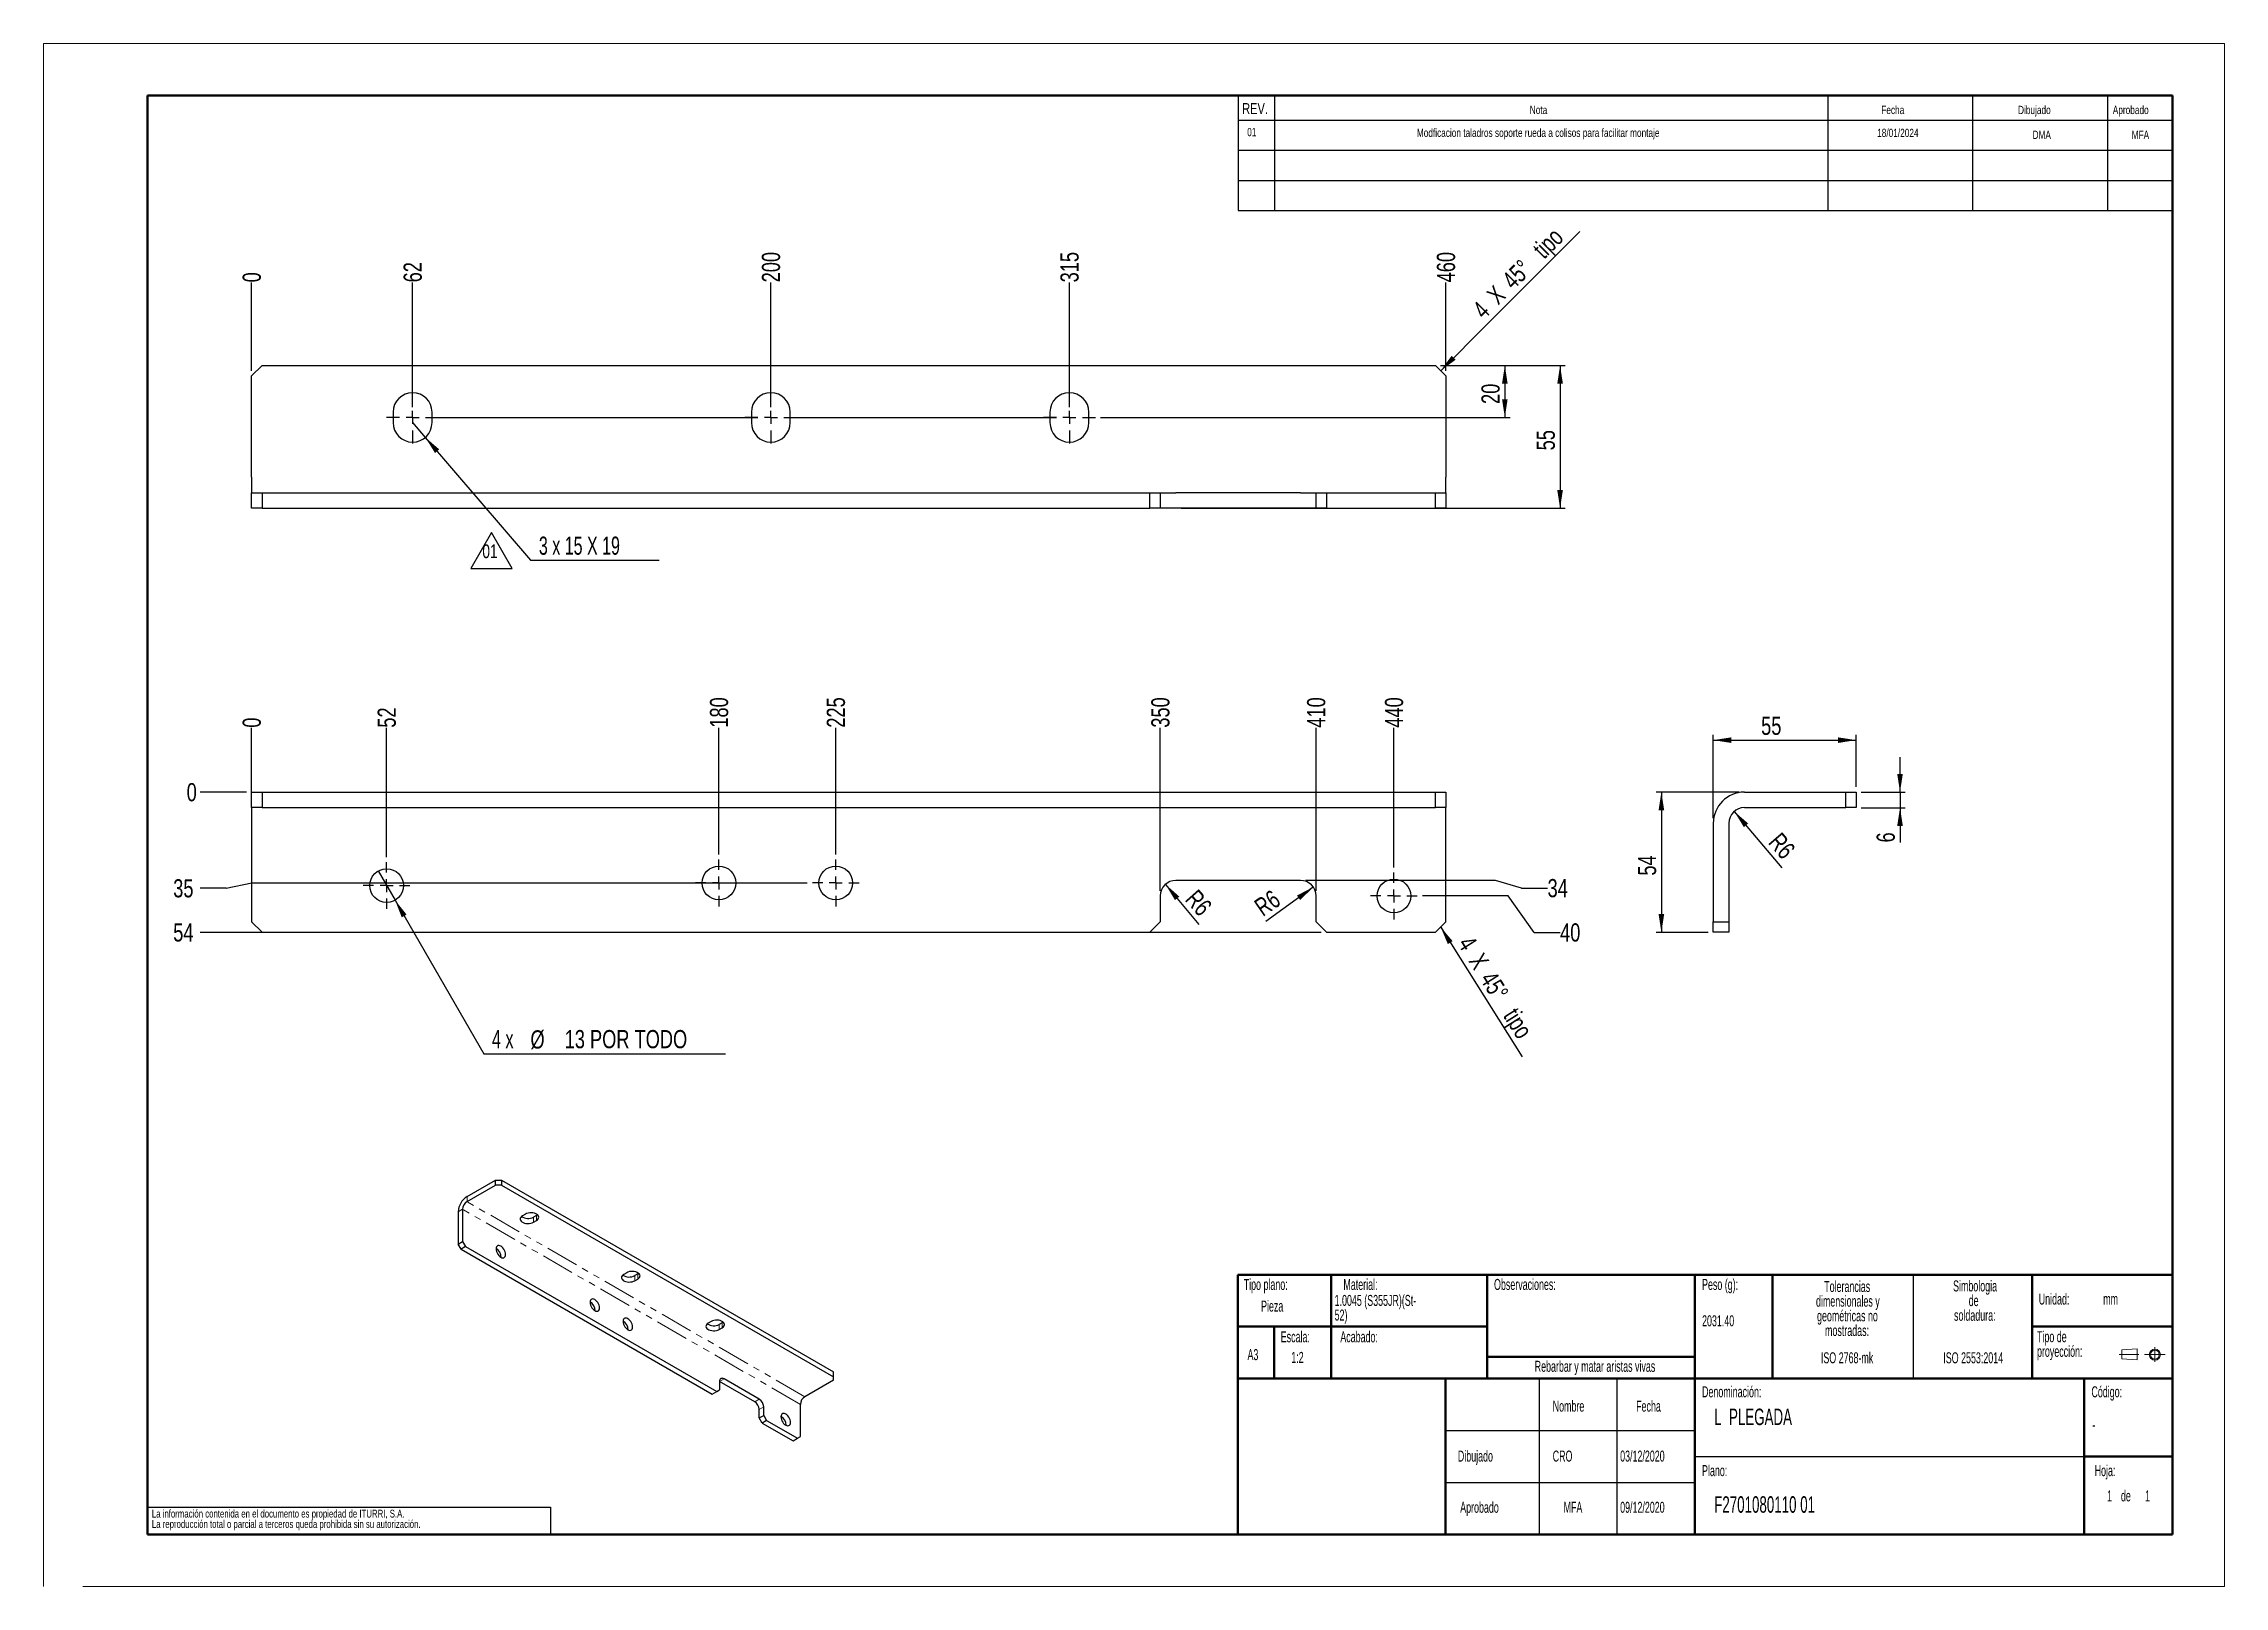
# Model space of a CAD drawing. Header units: millimetres. Extents: x 0 to 2826, y 0 to 813.
# Drawn here: x 0 to 420, y 0 to 297 of the extents above; entities that cross this region are included whole.
import ezdxf

# ---------------------------------------------------------------- set-up
doc = ezdxf.new("R2010")
doc.units = ezdxf.units.MM
doc.linetypes.add('CENTERX2', pattern=[20.32, 12.7, -2.54, 2.54, -2.54])
doc.linetypes.add('PHANTOM', pattern=[12.7, 6.35, -1.27, 1.27, -1.27, 1.27, -1.27])
doc.layers.add('FORMATO', color=7, linetype='Continuous')
doc.layers.add('SLD-0', color=179, linetype='Continuous')
doc.styles.add('SLDTEXTSTYLE0', font='TXT', dxfattribs={"width": 0.75})
doc.styles.add('SLDTEXTSTYLE1', font='TXT', dxfattribs={"width": 0.605})
doc.styles.add('SLDTEXTSTYLE2', font='TXT', dxfattribs={"width": 0.666667})
doc.styles.add('SLDTEXTSTYLE3', font='TXT', dxfattribs={"width": 0.659091})
doc.dimstyles.new('SLDDIMSTYLE0', dxfattribs={"dimtxt": 3.5, "dimasz": 3.5, "dimexe": 0, "dimexo": 0.0625, "dimgap": 0.875, "dimtad": 0, "dimtih": 1, "dimtoh": 1, "dimdec": 0, "dimlfac": 2, "dimrnd": 1e-09, "dimdsep": 46, "dimtxsty": 'SLDTEXTSTYLE0', "dimblk1": 'NONE', "dimblk2": 'NONE', "dimsah": 1, "dimcen": 0.09, "dimadec": 0, "dimazin": 2, "dimtfac": 1, "dimtdec": 0, "dimtofl": 0, "dimtmove": 0, "dimatfit": 3, "dimldrblk": 'NONE', "dimfxl": 1, "dimfrac": 2, "dimtolj": 1, "dimtzin": 12, "dimarcsym": 0})
doc.dimstyles.new('SLDDIMSTYLE1', dxfattribs={"dimtxt": 3.5, "dimasz": 3.5, "dimexe": 0, "dimexo": 0.0625, "dimgap": 0.875, "dimtad": 0, "dimtih": 1, "dimtoh": 1, "dimdec": 1, "dimlfac": 2, "dimrnd": 1e-09, "dimzin": 12, "dimdsep": 46, "dimtxsty": 'SLDTEXTSTYLE0', "dimblk1": 'NONE', "dimblk2": 'NONE', "dimsah": 1, "dimcen": 0.09, "dimadec": 0, "dimazin": 3, "dimtfac": 1, "dimtdec": 1, "dimtofl": 0, "dimtmove": 0, "dimatfit": 3, "dimldrblk": 'NONE', "dimfxl": 1, "dimfrac": 2, "dimtolj": 1, "dimtzin": 12, "dimarcsym": 0})
doc.dimstyles.new('SLDDIMSTYLE2', dxfattribs={"dimtxt": 3.5, "dimasz": 3.5, "dimexe": 0, "dimexo": 0.0625, "dimgap": 0.875, "dimtad": 0, "dimtih": 1, "dimtoh": 1, "dimdec": 6, "dimlfac": 2, "dimrnd": 1e-09, "dimzin": 12, "dimdsep": 46, "dimtxsty": 'SLDTEXTSTYLE0', "dimblk1": 'NONE', "dimsah": 1, "dimcen": 0, "dimadec": 0, "dimazin": 3, "dimtfac": 1, "dimtdec": 1, "dimtmove": 0, "dimatfit": 3, "dimldrblk": 'NONE', "dimfxl": 1, "dimfrac": 2, "dimtolj": 1, "dimtzin": 12, "dimarcsym": 0})
doc.dimstyles.new('SLDDIMSTYLE3', dxfattribs={"dimtxt": 3.5, "dimasz": 3.5, "dimexe": 0, "dimexo": 0.0625, "dimgap": 0.875, "dimtad": 1, "dimdec": 1, "dimlfac": 2, "dimrnd": 1e-09, "dimzin": 12, "dimdsep": 46, "dimtxsty": 'SLDTEXTSTYLE0', "dimsah": 1, "dimcen": 0, "dimadec": 0, "dimazin": 3, "dimtfac": 1, "dimtdec": 1, "dimtofl": 0, "dimtmove": 1, "dimatfit": 3, "dimfxl": 1, "dimfrac": 2, "dimtolj": 1, "dimtzin": 12, "dimarcsym": 0})
doc.dimstyles.new('SLDDIMSTYLE4', dxfattribs={"dimtxt": 3.5, "dimasz": 3.5, "dimexe": 0, "dimexo": 0.0625, "dimgap": 0.875, "dimtad": 1, "dimdec": 1, "dimlfac": 2, "dimrnd": 1e-09, "dimzin": 12, "dimdsep": 46, "dimtxsty": 'SLDTEXTSTYLE0', "dimsah": 1, "dimcen": 0.09, "dimadec": 0, "dimazin": 3, "dimtfac": 1, "dimtdec": 1, "dimtofl": 0, "dimtmove": 0, "dimatfit": 3, "dimfxl": 1, "dimfrac": 2, "dimtolj": 1, "dimtzin": 12, "dimarcsym": 0})
doc.dimstyles.new('SLDDIMSTYLE5', dxfattribs={"dimtxt": 3.5, "dimasz": 3.5, "dimexe": 0, "dimexo": 0.0625, "dimgap": 0.875, "dimtad": 0, "dimtih": 1, "dimtoh": 1, "dimdec": 6, "dimlfac": 2, "dimrnd": 1e-09, "dimzin": 12, "dimdsep": 46, "dimtxsty": 'SLDTEXTSTYLE0', "dimsah": 1, "dimcen": 0, "dimadec": 0, "dimazin": 3, "dimtfac": 1, "dimtdec": 1, "dimtofl": 0, "dimtmove": 0, "dimatfit": 3, "dimfxl": 1, "dimfrac": 2, "dimtolj": 1, "dimtzin": 12, "dimarcsym": 0})
doc.dimstyles.new('SLDDIMSTYLE6', dxfattribs={"dimtxt": 3.5, "dimasz": 3.5, "dimexe": 0, "dimexo": 0.0625, "dimgap": 0.875, "dimtad": 1, "dimdec": 1, "dimlfac": 2, "dimrnd": 1e-09, "dimzin": 12, "dimdsep": 46, "dimtxsty": 'SLDTEXTSTYLE0', "dimsah": 1, "dimcen": 0.09, "dimadec": 0, "dimazin": 3, "dimtfac": 1, "dimtdec": 1, "dimtmove": 0, "dimatfit": 0, "dimfxl": 1, "dimfrac": 2, "dimtolj": 1, "dimtzin": 12, "dimarcsym": 0})

msp = doc.modelspace()

# ---------------------------------------------------------------- texts
at = {"layer": 'FORMATO', "style": 'SLDTEXTSTYLE0'}
for s, insert, char_height, attachment_point in [('REV.', (230.83569636, 285.55214024), 2.116666667, 1), ('Nota', (286.22438362, 285.02581871), 1.5875, 1), ('Fecha', (353.92640633, 285.02581871), 1.5875, 1), ('Dibujado', (380.2608472, 285.02581871), 1.5875, 1), ('Aprobado', (398.51007098, 285.02581871), 1.5875, 1), ('01', (232.68540799, 280.76331848), 1.5875, 2), ('Modficacion taladros soporte rueda a colisos para facilitar montaje', (287.84022529, 280.6330439), 1.5875, 2), ('18/01/2024', (357.11371401, 280.61108642), 1.5875, 2), ('DMA', (384.82505871, 280.24222014), 1.5875, 2), ('MFA', (403.82400928, 280.24222014), 1.5875, 2)]:
    msp.add_mtext(s, dxfattribs=dict(at, insert=insert, char_height=char_height, attachment_point=attachment_point))
at = {"layer": 'SLD-0', "style": 'SLDTEXTSTYLE1'}
for s, insert, char_height, attachment_point in [('Tipo plano:', (231.12929082, 59.18086464), 2.1166666667, 1), ('Tipo plano:', (231.12929082, 59.18086464), 2.1166666667, 1), ('Material:', (250.32966909, 59.18086464), 2.116666667, 1), ('Material:', (250.32966909, 59.18086464), 2.116666667, 1), ('Observaciones:', (279.33861511, 59.18086464), 2.1166666667, 1), ('Observaciones:', (279.33861511, 59.18086464), 2.1166666667, 1), ('Peso (g):', (319.40305943, 59.18086464), 2.116666667, 1), ('Peso (g):', (319.40305943, 59.18086464), 2.116666667, 1), ('Pieza', (234.47259474, 55.01919565), 2.116666667, 1), ('Pieza', (234.47259474, 55.01919565), 2.116666667, 1), ('Unidad:', (384.24614919, 56.37062815), 2.116666667, 1), ('Unidad:', (384.24614919, 56.37062815), 2.116666667, 1), ('mm', (396.66217784, 56.37062815), 2.116666667, 1), ('mm', (396.66217784, 56.37062815), 2.116666667, 1), ('2031.40', (319.40305943, 52.1813088), 2.116666667, 1), ('2031.40', (319.40305943, 52.1813088), 2.116666667, 1), ('Escala:', (238.26310497, 49.10146847), 2.116666667, 1), ('Escala:', (238.26310497, 49.10146847), 2.116666667, 1), ('Acabado:', (249.73827693, 49.10146847), 2.116666667, 1), ('Acabado:', (249.73827693, 49.10146847), 2.116666667, 1), ('A3', (231.85934892, 45.67436774), 2.116666667, 1), ('A3', (231.85934892, 45.67436774), 2.116666667, 1), ('1:2', (240.2902322, 45.13474483), 2.116666667, 1), ('1:2', (240.2902322, 45.13474483), 2.116666667, 1), ('Rebarbar y matar aristas vivas', (298.78549011, 43.4237297), 2.1166666667, 2), ('Rebarbar y matar aristas vivas', (298.78549011, 43.4237297), 2.1166666667, 2), ('ISO 2768-mk', (347.33660555, 45.06001736), 2.1166666667, 2), ('ISO 2768-mk', (347.33660555, 45.06001736), 2.1166666667, 2), ('ISO 2553:2014', (371.6253871, 45.06001736), 2.1166666667, 2), ('ISO 2553:2014', (371.6253871, 45.06001736), 2.1166666667, 2), ('Denominación:', (319.40305943, 38.51431126), 2.1166666667, 1), ('Denominación:', (319.40305943, 38.51431126), 2.1166666667, 1), ('Código:', (394.39793937, 38.51431126), 2.116666667, 1), ('Código:', (394.39793937, 38.51431126), 2.116666667, 1), ('Nombre', (290.63774587, 35.75483379), 2.116666667, 1), ('Nombre', (290.63774587, 35.75483379), 2.116666667, 1), ('Fecha', (306.70833095, 35.75483379), 2.116666667, 1), ('Fecha', (306.70833095, 35.75483379), 2.116666667, 1), ('L  PLEGADA', (321.73896976, 34.21733212), 3.175, 1), ('L  PLEGADA', (321.73896976, 34.21733212), 3.175, 1), ('-', (394.58638598, 32.19316863), 2.11666667, 1), ('-', (394.58638598, 32.19316863), 2.11666667, 1), ('Dibujado', (272.3731861, 26.14030871), 2.116666667, 1), ('Dibujado', (272.3731861, 26.14030871), 2.116666667, 1), ('CRO', (290.63774587, 26.14030877), 2.116666667, 1), ('03/12/2020', (303.6286535, 26.14030877), 2.116666667, 1), ('Plano:', (319.40305943, 23.33826749), 2.116666667, 1), ('Plano:', (319.40305943, 23.33826749), 2.116666667, 1), ('Hoja:', (395.01391774, 23.33826749), 2.116666667, 1), ('Hoja:', (395.01391774, 23.33826749), 2.116666667, 1), ('F2701080110 01', (321.73896976, 17.34676089), 3.175, 1), ('F2701080110 01', (321.73896976, 17.34676089), 3.175, 1), ('1', (397.41271376, 18.47490375), 2.11666667, 1), ('1', (397.41271376, 18.47490375), 2.11666667, 1), ('1', (397.41271376, 18.47490375), 2.11666667, 1), ('1', (397.41271376, 18.47490375), 2.11666667, 1), ('de', (400.07750248, 18.47490369), 2.116666667, 1), ('de', (400.07750248, 18.47490369), 2.116666667, 1), ('de', (400.07750248, 18.47490369), 2.116666667, 1), ('de', (400.07750248, 18.47490369), 2.116666667, 1), ('1', (404.73079952, 18.47490375), 2.11666667, 1), ('1', (404.73079952, 18.47490375), 2.11666667, 1), ('1', (404.73079952, 18.47490375), 2.11666667, 1), ('1', (404.73079952, 18.47490375), 2.11666667, 1), ('Aprobado', (272.82454183, 16.28235867), 2.116666667, 1), ('Aprobado', (272.82454183, 16.28235867), 2.116666667, 1), ('MFA', (292.73505847, 16.28235873), 2.116666667, 1), ('09/12/2020', (303.6286535, 16.28235873), 2.116666667, 1)]:
    msp.add_mtext(s, dxfattribs=dict(at, insert=insert, char_height=char_height, attachment_point=attachment_point))

# ---------------------------------------------------------------- blocks, each defined once
blk = doc.blocks.new('Bloque3')
at = {"color": 7, "linetype": 'CENTERX2', "lineweight": 18}
for p, q in [((397.92, 130.06), (394.8, 130.06)), ((398.88, 130.02), (402.16, 130.02)), ((400.52, 128.85), (400.52, 131.19))]:
    blk.add_line(p, q, dxfattribs=at)
at = {"color": 7, "linetype": 'Continuous', "lineweight": 18}
for p, q in [((397.68, 130.95), (395.23, 130.77)), ((395.23, 130.77), (395.23, 129.34)), ((397.68, 130.95), (397.68, 129.16)), ((397.68, 129.16), (395.23, 129.34))]:
    blk.add_line(p, q, dxfattribs=at)
for radius in [0.892, 0.713]:
    blk.add_circle((400.52, 130.02), radius, dxfattribs=at)
blk = doc.blocks.new('SW_NOTE_0_1')
at = {"layer": 'SLD-0', "color": 0, "attachment_point": 2, "style": 'SLDTEXTSTYLE1'}
for s, insert, char_height in [('dimensionales y', (7.54, -0.09), 2.1167), ('Tolerancias', (7.41, 2.73), 2.1167), ('geométricas no', (7.46, -2.92), 2.1167), ('mostradas:', (7.38, -5.74), 2.117)]:
    blk.add_mtext(s, dxfattribs=dict(at, insert=insert, char_height=char_height))
blk = doc.blocks.new('SW_NOTE_0_2')
at = {"layer": 'SLD-0', "color": 0, "attachment_point": 1, "style": 'SLDTEXTSTYLE1'}
for s, insert, char_height in [('Tipo de', (0, 2.73), 2.117), ('proyección:', (0, -0.09), 2.1167)]:
    blk.add_mtext(s, dxfattribs=dict(at, insert=insert, char_height=char_height))
blk = doc.blocks.new('SW_NOTE_0_3')
at = {"layer": 'SLD-0', "color": 0, "char_height": 2.117, "attachment_point": 2, "style": 'SLDTEXTSTYLE1'}
for s, insert in [('Simbologia', (7.11, 2.73)), ('de', (6.84, -0.09)), ('soldadura:', (7.06, -2.92))]:
    blk.add_mtext(s, dxfattribs=dict(at, insert=insert))
blk = doc.blocks.new('SW_NOTE_0_4')
at = {"layer": 'SLD-0', "color": 0, "attachment_point": 1, "style": 'SLDTEXTSTYLE1'}
for s, insert, char_height in [('52)', (0, -0.09), 2.117), ('1.0045 (S355JR)(St-', (0, 2.73), 2.1167)]:
    blk.add_mtext(s, dxfattribs=dict(at, insert=insert, char_height=char_height))
blk = doc.blocks.new('SW_NOTE_0_5')
at = {"layer": 'SLD-0', "color": 0, "char_height": 1.5, "attachment_point": 1, "style": 'SLDTEXTSTYLE0'}
for s, insert in [('La información contenida en el documento es propiedad de ITURRI, S.A.', (0, 1.93)), ('La reproducción total o parcial a terceros queda prohibida sin su autorización.', (0, -0.07))]:
    blk.add_mtext(s, dxfattribs=dict(at, insert=insert))
blk = doc.blocks.new('SW_NOTE_0_6')
at = {"layer": 'SLD-0', "color": 0, "attachment_point": 2, "style": 'SLDTEXTSTYLE1'}
for s, insert, char_height in [('dimensionales y', (7.54, -0.09), 2.1167), ('Tolerancias', (7.41, 2.73), 2.1167), ('geométricas no', (7.46, -2.92), 2.1167), ('mostradas:', (7.38, -5.74), 2.117)]:
    blk.add_mtext(s, dxfattribs=dict(at, insert=insert, char_height=char_height))
blk = doc.blocks.new('SW_NOTE_0_7')
at = {"layer": 'SLD-0', "color": 0, "attachment_point": 1, "style": 'SLDTEXTSTYLE1'}
for s, insert, char_height in [('Tipo de', (0, 2.73), 2.117), ('proyección:', (0, -0.09), 2.1167)]:
    blk.add_mtext(s, dxfattribs=dict(at, insert=insert, char_height=char_height))
blk = doc.blocks.new('SW_NOTE_0_8')
at = {"layer": 'SLD-0', "color": 0, "char_height": 2.117, "attachment_point": 2, "style": 'SLDTEXTSTYLE1'}
for s, insert in [('Simbologia', (7.11, 2.73)), ('de', (6.84, -0.09)), ('soldadura:', (7.06, -2.92))]:
    blk.add_mtext(s, dxfattribs=dict(at, insert=insert))
blk = doc.blocks.new('SW_NOTE_0_9')
at = {"layer": 'SLD-0', "color": 0, "attachment_point": 1, "style": 'SLDTEXTSTYLE1'}
for s, insert, char_height in [('52)', (0, -0.09), 2.117), ('1.0045 (S355JR)(St-', (0, 2.73), 2.1167)]:
    blk.add_mtext(s, dxfattribs=dict(at, insert=insert, char_height=char_height))
blk = doc.blocks.new('SW_NOTE_0_10')
at = {"layer": 'SLD-0', "color": 0, "char_height": 1.5, "attachment_point": 1, "style": 'SLDTEXTSTYLE0'}
for s, insert in [('La información contenida en el documento es propiedad de ITURRI, S.A.', (0, 1.93)), ('La reproducción total o parcial a terceros queda prohibida sin su autorización.', (0, -0.07))]:
    blk.add_mtext(s, dxfattribs=dict(at, insert=insert))
blk = doc.blocks.new('_D')
at = {"layer": 'FORMATO', "transparency": 16777216}
blk.add_line((40.06, 150.91), (40.06, 165.31), dxfattribs=at)
at = {"layer": 'FORMATO', "transparency": 16777216, "insert": (38.33, 165.31), "char_height": 3.5, "attachment_point": 1, "rotation": 90, "style": 'SLDTEXTSTYLE0'}
blk.add_mtext('0', dxfattribs=at)
blk = doc.blocks.new('_None')
blk = doc.blocks.new('_D_1')
at = {"layer": 'FORMATO', "color": 7, "transparency": 16777216}
blk.add_line((66.06, 140.41), (66.06, 165.31), dxfattribs=at)
at = {"layer": 'FORMATO', "color": 7, "transparency": 16777216, "insert": (64.33, 165.31), "char_height": 3.5, "attachment_point": 1, "rotation": 90, "style": 'SLDTEXTSTYLE0'}
blk.add_mtext('52', dxfattribs=at)
blk = doc.blocks.new('_D_2')
at = {"layer": 'FORMATO', "color": 7, "transparency": 16777216}
blk.add_line((130.06, 140.91), (130.06, 165.31), dxfattribs=at)
at = {"layer": 'FORMATO', "color": 7, "transparency": 16777216, "insert": (128.33, 165.31), "char_height": 3.5, "attachment_point": 1, "rotation": 90, "style": 'SLDTEXTSTYLE0'}
blk.add_mtext('180', dxfattribs=at)
blk = doc.blocks.new('_D_3')
at = {"layer": 'FORMATO', "color": 7, "transparency": 16777216}
blk.add_line((152.56, 140.91), (152.56, 165.31), dxfattribs=at)
at = {"layer": 'FORMATO', "color": 7, "transparency": 16777216, "insert": (150.83, 165.31), "char_height": 3.5, "attachment_point": 1, "rotation": 90, "style": 'SLDTEXTSTYLE0'}
blk.add_mtext('225', dxfattribs=at)
blk = doc.blocks.new('_D_4')
at = {"layer": 'FORMATO', "color": 7, "transparency": 16777216}
blk.add_line((215.06, 133.91), (215.06, 165.31), dxfattribs=at)
at = {"layer": 'FORMATO', "color": 7, "transparency": 16777216, "insert": (213.33, 165.31), "char_height": 3.5, "attachment_point": 1, "rotation": 90, "style": 'SLDTEXTSTYLE0'}
blk.add_mtext('350', dxfattribs=at)
blk = doc.blocks.new('_D_5')
at = {"layer": 'FORMATO', "color": 7, "transparency": 16777216}
blk.add_line((245.06, 133.91), (245.06, 165.31), dxfattribs=at)
at = {"layer": 'FORMATO', "color": 7, "transparency": 16777216, "insert": (243.33, 165.31), "char_height": 3.5, "attachment_point": 1, "rotation": 90, "style": 'SLDTEXTSTYLE0'}
blk.add_mtext('410', dxfattribs=at)
blk = doc.blocks.new('_D_6')
at = {"layer": 'FORMATO', "color": 7, "transparency": 16777216}
blk.add_line((260.06, 138.41), (260.06, 165.31), dxfattribs=at)
at = {"layer": 'FORMATO', "color": 7, "transparency": 16777216, "insert": (258.33, 165.31), "char_height": 3.5, "attachment_point": 1, "rotation": 90, "style": 'SLDTEXTSTYLE0'}
blk.add_mtext('440', dxfattribs=at)
blk = doc.blocks.new('_D_7')
at = {"layer": 'FORMATO', "transparency": 16777216}
blk.add_line((39.06, 152.91), (30.13, 152.91), dxfattribs=at)
at = {"layer": 'FORMATO', "transparency": 16777216, "insert": (27.55, 154.64), "char_height": 3.5, "attachment_point": 1, "style": 'SLDTEXTSTYLE0'}
blk.add_mtext('0', dxfattribs=at)
blk = doc.blocks.new('_D_8')
at = {"layer": 'FORMATO', "color": 7, "transparency": 16777216}
for p, q in [((279.65, 135.91), (243.06, 135.91)), ((284.65, 134.43), (279.65, 135.91)), ((284.65, 134.43), (289.65, 134.43))]:
    blk.add_line(p, q, dxfattribs=at)
at = {"layer": 'FORMATO', "color": 7, "transparency": 16777216, "insert": (289.65, 136.17), "char_height": 3.5, "attachment_point": 1, "style": 'SLDTEXTSTYLE0'}
blk.add_mtext('34', dxfattribs=at)
blk = doc.blocks.new('_D_9')
at = {"layer": 'FORMATO', "color": 7, "transparency": 16777216}
for p, q in [((35.13, 134.41), (30.13, 134.41)), ((35.13, 134.41), (40.13, 135.41)), ((40.13, 135.41), (147.06, 135.41))]:
    blk.add_line(p, q, dxfattribs=at)
at = {"layer": 'FORMATO', "color": 7, "transparency": 16777216, "insert": (24.96, 136.14), "char_height": 3.5, "attachment_point": 1, "style": 'SLDTEXTSTYLE0'}
blk.add_mtext('35', dxfattribs=at)
blk = doc.blocks.new('_D_10')
at = {"layer": 'FORMATO', "color": 7, "transparency": 16777216}
for p, q in [((282.06, 132.91), (265.56, 132.91)), ((287.06, 125.91), (282.06, 132.91)), ((287.06, 125.91), (292.06, 125.91))]:
    blk.add_line(p, q, dxfattribs=at)
at = {"layer": 'FORMATO', "color": 7, "transparency": 16777216, "insert": (292.06, 127.64), "char_height": 3.5, "attachment_point": 1, "style": 'SLDTEXTSTYLE0'}
blk.add_mtext('40', dxfattribs=at)
blk = doc.blocks.new('_D_11')
at = {"layer": 'FORMATO', "color": 7, "transparency": 16777216}
blk.add_line((246.06, 125.91), (30.13, 125.91), dxfattribs=at)
at = {"layer": 'FORMATO', "color": 7, "transparency": 16777216, "insert": (24.96, 127.64), "char_height": 3.5, "attachment_point": 1, "style": 'SLDTEXTSTYLE0'}
blk.add_mtext('54', dxfattribs=at)
blk = doc.blocks.new('_D_12')
at = {"layer": 'FORMATO', "transparency": 16777216}
for p, q in [((64.44, 137.73), (67.69, 132.1)), ((67.69, 132.1), (84.76, 102.53)), ((84.76, 102.53), (131.3, 102.53))]:
    blk.add_line(p, q, dxfattribs=at)
blk.add_solid([(67.69, 132.1), (68.97, 128.8), (69.9, 129.33)], dxfattribs=at)
at = {"layer": 'FORMATO', "transparency": 16777216, "char_height": 3.5, "attachment_point": 1}
for s, insert, style in [('4 x', (86.34, 107.1), 'SLDTEXTSTYLE2'), ('%%c', (93.76, 107.04), 'SLDTEXTSTYLE0'), ('13 POR TODO', (100.35, 107.1), 'SLDTEXTSTYLE0')]:
    blk.add_mtext(s, dxfattribs=dict(at, insert=insert, style=style))
blk = doc.blocks.new('_D_13')
at = {"layer": 'FORMATO', "color": 7, "transparency": 16777216}
blk.add_line((216.07, 135.15), (222.49, 127.39), dxfattribs=at)
blk.add_solid([(216.07, 135.15), (217.89, 132.11), (218.72, 132.8)], dxfattribs=at)
at = {"layer": 'FORMATO', "color": 7, "transparency": 16777216, "insert": (222.27, 134.44), "char_height": 3.5, "attachment_point": 1, "rotation": 311.6215, "style": 'SLDTEXTSTYLE0'}
blk.add_mtext('R6', dxfattribs=at)
blk = doc.blocks.new('_D_14')
at = {"layer": 'FORMATO', "color": 7, "transparency": 16777216}
blk.add_line((244.53, 134.61), (235.38, 128.01), dxfattribs=at)
blk.add_solid([(244.53, 134.61), (241.38, 133), (242.01, 132.13)], dxfattribs=at)
at = {"layer": 'FORMATO', "color": 7, "transparency": 16777216, "insert": (232.83, 131.73), "char_height": 3.5, "attachment_point": 1, "rotation": 34.5337, "style": 'SLDTEXTSTYLE0'}
blk.add_mtext('R6', dxfattribs=at)
blk = doc.blocks.new('SW_CHAMFER_DIMENSION_0')
at = {"layer": 'FORMATO', "color": 0}
for p, q in [((-2.32, 3.75), (0, 0)), ((0, 0), (13.4, -21.23))]:
    blk.add_line(p, q, dxfattribs=at)
blk.add_solid([(-2.32, 3.75), (-0.94, 0.49), (-0.02, 1.06)], dxfattribs=at)
at = {"layer": 'FORMATO', "color": 0, "char_height": 3.5, "attachment_point": 1, "rotation": 302.2497, "style": 'SLDTEXTSTYLE0'}
for s, insert in [('4', (3.82, 2.41)), ('X', (5.9, -0.89)), ('45°', (8.09, -4.37)), ('tipo', (12.55, -11.43))]:
    blk.add_mtext(s, dxfattribs=dict(at, insert=insert))
blk = doc.blocks.new('SW_CENTERMARKSYMBOL_0')
at = {"layer": 'FORMATO', "color": 0}
for p, q in [((0, 2.5), (0, 4.5)), ((-2.5, 0), (-4.5, 0)), ((0, 0), (-1.25, 0)), ((0, 0), (0, 1.25)), ((0, 0), (0, -1.25)), ((0, 0), (1.25, 0)), ((2.5, 0), (4.5, 0)), ((0, -2.5), (0, -4.5))]:
    blk.add_line(p, q, dxfattribs=at)
blk = doc.blocks.new('SW_CENTERMARKSYMBOL_1')
at = {"layer": 'FORMATO', "color": 0}
for p, q in [((0, 2.5), (0, 4.5)), ((-2.5, 0), (-4.5, 0)), ((0, 0), (-1.25, 0)), ((0, 0), (0, 1.25)), ((0, 0), (0, -1.25)), ((0, 0), (1.25, 0)), ((2.5, 0), (4.5, 0)), ((0, -2.5), (0, -4.5))]:
    blk.add_line(p, q, dxfattribs=at)
blk = doc.blocks.new('SW_CENTERMARKSYMBOL_2')
at = {"layer": 'FORMATO', "color": 0}
for p, q in [((0, 2.5), (0, 4.5)), ((-2.5, 0), (-4.5, 0)), ((0, 0), (-1.25, 0)), ((0, 0), (0, 1.25)), ((0, 0), (0, -1.25)), ((0, 0), (1.25, 0)), ((2.5, 0), (4.5, 0)), ((0, -2.5), (0, -4.5))]:
    blk.add_line(p, q, dxfattribs=at)
blk = doc.blocks.new('SW_CENTERMARKSYMBOL_3')
at = {"layer": 'FORMATO', "color": 0}
for p, q in [((0, 2.5), (0, 4.5)), ((-2.5, 0), (-4.5, 0)), ((0, 0), (-1.25, 0)), ((0, 0), (0, 1.25)), ((0, 0), (0, -1.25)), ((0, 0), (1.25, 0)), ((2.5, 0), (4.5, 0)), ((0, -2.5), (0, -4.5))]:
    blk.add_line(p, q, dxfattribs=at)
blk = doc.blocks.new('SW_NOTE_0')
at = {"layer": 'FORMATO', "color": 0, "insert": (0, 17.1), "char_height": 13.23, "attachment_point": 1, "style": 'SLDTEXTSTYLE0'}
blk.add_mtext('01', dxfattribs=at)
blk = doc.blocks.new('Simbolo rev1')
at = {"layer": 'FORMATO'}
for p, q in [((201.4, 1620.3), (181.4, 1585.7)), ((221.4, 1585.7), (201.4, 1620.3)), ((181.4, 1585.7), (221.4, 1585.7))]:
    blk.add_line(p, q, dxfattribs=at)
at = {"layer": 'FORMATO', "color": 7}
blk.add_blockref('SW_NOTE_0', (192.6, 1591.9), dxfattribs=at)
blk = doc.blocks.new('_D_15')
at = {"layer": 'FORMATO', "transparency": 16777216}
blk.add_line((40.06, 234.04), (40.06, 251.04), dxfattribs=at)
at = {"layer": 'FORMATO', "transparency": 16777216, "insert": (38.33, 251.04), "char_height": 3.5, "attachment_point": 1, "rotation": 90, "style": 'SLDTEXTSTYLE0'}
blk.add_mtext('0', dxfattribs=at)
blk = doc.blocks.new('_D_16')
at = {"layer": 'FORMATO', "color": 7, "transparency": 16777216}
blk.add_line((71.06, 227.04), (71.06, 251.04), dxfattribs=at)
at = {"layer": 'FORMATO', "color": 7, "transparency": 16777216, "insert": (69.33, 251.04), "char_height": 3.5, "attachment_point": 1, "rotation": 90, "style": 'SLDTEXTSTYLE0'}
blk.add_mtext('62', dxfattribs=at)
blk = doc.blocks.new('_D_17')
at = {"layer": 'FORMATO', "color": 7, "transparency": 16777216}
blk.add_line((140.06, 227.04), (140.06, 251.04), dxfattribs=at)
at = {"layer": 'FORMATO', "color": 7, "transparency": 16777216, "insert": (138.33, 251.04), "char_height": 3.5, "attachment_point": 1, "rotation": 90, "style": 'SLDTEXTSTYLE0'}
blk.add_mtext('200', dxfattribs=at)
blk = doc.blocks.new('_D_18')
at = {"layer": 'FORMATO', "color": 7, "transparency": 16777216}
blk.add_line((197.56, 227.04), (197.56, 251.04), dxfattribs=at)
at = {"layer": 'FORMATO', "color": 7, "transparency": 16777216, "insert": (195.83, 251.04), "char_height": 3.5, "attachment_point": 1, "rotation": 90, "style": 'SLDTEXTSTYLE0'}
blk.add_mtext('315', dxfattribs=at)
blk = doc.blocks.new('_D_19')
at = {"layer": 'FORMATO', "color": 7, "transparency": 16777216}
blk.add_line((270.06, 234.04), (270.06, 251.04), dxfattribs=at)
at = {"layer": 'FORMATO', "color": 7, "transparency": 16777216, "insert": (268.33, 251.04), "char_height": 3.5, "attachment_point": 1, "rotation": 90, "style": 'SLDTEXTSTYLE0'}
blk.add_mtext('460', dxfattribs=at)
blk = doc.blocks.new('_D_20')
at = {"layer": 'FORMATO', "color": 7, "transparency": 16777216}
for p, q in [((269.06, 235.04), (293.06, 235.04)), ((292.06, 235.04), (292.06, 207.54)), ((219.06, 207.54), (293.06, 207.54))]:
    blk.add_line(p, q, dxfattribs=at)
for points in [[(292.06, 235.04), (291.52, 231.54), (292.6, 231.54)], [(292.06, 207.54), (292.6, 211.04), (291.52, 211.04)]]:
    blk.add_solid(points, dxfattribs=at)
at = {"layer": 'FORMATO', "color": 7, "transparency": 16777216, "insert": (287.55, 218.7), "char_height": 3.5, "attachment_point": 1, "rotation": 90, "style": 'SLDTEXTSTYLE0'}
blk.add_mtext('55', dxfattribs=at)
blk = doc.blocks.new('SW_CHAMFER_DIMENSION_1')
at = {"layer": 'FORMATO', "color": 0}
for p, q in [((0, 0), (17.75, 17.75)), ((-9.05, -9.03), (0, 0))]:
    blk.add_line(p, q, dxfattribs=at)
blk.add_solid([(-9.05, -9.03), (-6.19, -6.94), (-6.95, -6.18)], dxfattribs=at)
at = {"layer": 'FORMATO', "color": 0, "char_height": 3.5, "attachment_point": 1, "rotation": 45, "style": 'SLDTEXTSTYLE0'}
for s, insert in [('tipo', (8.38, 14.76)), ('45°', (2.48, 8.86)), ('4', (-3.19, 3.19)), ('X', (-0.43, 5.95))]:
    blk.add_mtext(s, dxfattribs=dict(at, insert=insert))
blk = doc.blocks.new('_D_21')
at = {"layer": 'FORMATO', "transparency": 16777216}
for p, q in [((71.06, 224.04), (73.51, 221.2)), ((73.51, 221.2), (93.8, 197.59)), ((93.8, 197.59), (118.58, 197.59))]:
    blk.add_line(p, q, dxfattribs=at)
blk.add_solid([(73.51, 221.2), (75.38, 218.19), (76.2, 218.89)], dxfattribs=at)
at = {"layer": 'FORMATO', "transparency": 16777216, "insert": (95.39, 202.1), "char_height": 3.5, "attachment_point": 1, "style": 'SLDTEXTSTYLE3'}
blk.add_mtext('3 x 15 X 19', dxfattribs=at)
blk = doc.blocks.new('_D_22')
at = {"layer": 'FORMATO', "color": 7, "transparency": 16777216}
for p, q in [((269.06, 235.04), (282.42, 235.04)), ((281.42, 235.04), (281.42, 225.04)), ((203.56, 225.04), (282.42, 225.04))]:
    blk.add_line(p, q, dxfattribs=at)
for points in [[(281.42, 235.04), (280.88, 231.54), (281.96, 231.54)], [(281.42, 225.04), (281.96, 228.54), (280.88, 228.54)]]:
    blk.add_solid(points, dxfattribs=at)
at = {"layer": 'FORMATO', "color": 7, "transparency": 16777216, "insert": (276.91, 227.63), "char_height": 3.5, "attachment_point": 1, "rotation": 90, "style": 'SLDTEXTSTYLE0'}
blk.add_mtext('20', dxfattribs=at)
blk = doc.blocks.new('SW_CENTERMARKSYMBOL_4')
at = {"layer": 'FORMATO', "color": 0}
for p, q in [((0, 2.5), (0, 5)), ((69, 2.5), (69, 5)), ((126.5, 2.5), (126.5, 5)), ((-2.5, 0), (-5, 0)), ((0, 0), (-1.25, 0)), ((0, 0), (0, 1.25)), ((0, 0), (0, -1.25)), ((0, 0), (1.25, 0)), ((2.5, 0), (5, 0)), ((2.5, 0), (66.5, 0)), ((69, 0), (69, 1.25)), ((71.5, 0), (124, 0)), ((124, 0), (121.5, 0)), ((126.5, 0), (125.25, 0)), ((126.5, 0), (126.5, 1.25)), ((126.5, 0), (126.5, -1.25)), ((126.5, 0), (127.75, 0)), ((129, 0), (131.5, 0)), ((0, -2.5), (0, -5)), ((66.5, 0), (64, 0)), ((69, 0), (67.75, 0)), ((69, 0), (69, -1.25)), ((69, 0), (70.25, 0)), ((69, -2.5), (69, -5)), ((71.5, 0), (74, 0)), ((126.5, -2.5), (126.5, -5))]:
    blk.add_line(p, q, dxfattribs=at)
blk = doc.blocks.new('_D_23')
at = {"layer": 'FORMATO', "color": 7, "transparency": 16777216}
blk.add_line((325.61, 149.18), (334.78, 138.36), dxfattribs=at)
blk.add_solid([(325.61, 149.18), (327.46, 146.16), (328.29, 146.86)], dxfattribs=at)
at = {"layer": 'FORMATO', "color": 7, "transparency": 16777216, "insert": (334.65, 145.41), "char_height": 3.5, "attachment_point": 1, "rotation": 310.7869, "style": 'SLDTEXTSTYLE0'}
blk.add_mtext('R6', dxfattribs=at)
blk = doc.blocks.new('_D_24')
at = {"layer": 'FORMATO', "color": 7, "transparency": 16777216}
for p, q in [((321.57, 147.91), (321.57, 163.91)), ((349.07, 153.91), (349.07, 163.91)), ((321.57, 162.91), (349.07, 162.91))]:
    blk.add_line(p, q, dxfattribs=at)
for points in [[(321.57, 162.91), (325.07, 162.37), (325.07, 163.45)], [(349.07, 162.91), (345.57, 163.45), (345.57, 162.37)]]:
    blk.add_solid(points, dxfattribs=at)
at = {"layer": 'FORMATO', "color": 7, "transparency": 16777216, "insert": (330.78, 167.42), "char_height": 3.5, "attachment_point": 1, "style": 'SLDTEXTSTYLE0'}
blk.add_mtext('55', dxfattribs=at)
blk = doc.blocks.new('_D_25')
at = {"layer": 'FORMATO', "color": 7, "transparency": 16777216}
for p, q in [((326.57, 152.91), (310.57, 152.91)), ((311.57, 152.91), (311.57, 125.91)), ((320.57, 125.91), (310.57, 125.91))]:
    blk.add_line(p, q, dxfattribs=at)
for points in [[(311.57, 152.91), (311.03, 149.41), (312.11, 149.41)], [(311.57, 125.91), (312.11, 129.41), (311.03, 129.41)]]:
    blk.add_solid(points, dxfattribs=at)
at = {"layer": 'FORMATO', "color": 7, "transparency": 16777216, "insert": (307.06, 136.83), "char_height": 3.5, "attachment_point": 1, "rotation": 90, "style": 'SLDTEXTSTYLE0'}
blk.add_mtext('54', dxfattribs=at)
blk = doc.blocks.new('_D_26')
at = {"layer": 'FORMATO', "color": 7, "transparency": 16777216}
for p, q in [((357.53, 152.91), (357.53, 159.64)), ((350.07, 152.91), (358.53, 152.91)), ((357.53, 152.91), (357.53, 149.91)), ((350.07, 149.91), (358.53, 149.91)), ((357.53, 149.91), (357.53, 143.21))]:
    blk.add_line(p, q, dxfattribs=at)
for points in [[(357.53, 152.91), (358.07, 156.41), (356.99, 156.41)], [(357.53, 149.91), (356.99, 146.41), (358.07, 146.41)]]:
    blk.add_solid(points, dxfattribs=at)
at = {"layer": 'FORMATO', "color": 7, "transparency": 16777216, "insert": (353.02, 143.21), "char_height": 3.5, "attachment_point": 1, "rotation": 90, "style": 'SLDTEXTSTYLE0'}
blk.add_mtext('6', dxfattribs=at)

# ---------------------------------------------------------------- dimensions: what is measured, and where the dimension line sits
at = {"layer": 'FORMATO', "color": 7}
for feature_location, offset, dtype, origin, picture, middle in [((140.06075128, 226.04040435), (0, 25), 1, (40.06075128, 233.04040435), '_D_17', (140.06075128, 254.91957103)), ((197.56075128, 226.04040435), (0, 25), 1, (40.06075128, 233.04040435), '_D_18', (197.56075128, 254.91957103)), ((270.06075128, 233.04040435), (0, 18), 1, (40.06075128, 233.04040435), '_D_19', (270.06075128, 254.91957103)), ((71.06075128, 226.04040435), (0, 25), 1, (40.06075128, 233.04040435), '_D_16', (71.06075128, 253.62651555)), ((130.06075128, 139.91117713), (0, 25.4030715), 1, (40.06075128, 149.91117713), '_D_2', (130.06075128, 169.1934153)), ((152.56075128, 139.91117713), (0, 25.4030715), 1, (40.06075128, 149.91117713), '_D_3', (152.56075128, 169.1934153)), ((215.06075128, 132.91117713), (0, 32.4030715), 1, (40.06075128, 149.91117713), '_D_4', (215.06075128, 169.1934153)), ((245.06075128, 132.91117713), (0, 32.4030715), 1, (40.06075128, 149.91117713), '_D_5', (245.06075128, 169.1934153)), ((260.06075128, 137.41117713), (0, 27.9030715), 1, (40.06075128, 149.91117713), '_D_6', (260.06075128, 169.1934153)), ((66.06075128, 139.41117713), (0, 25.9030715), 1, (40.06075128, 149.91117713), '_D_1', (66.06075128, 167.90035982)), ((148.06075128, 135.41117713), (-117.92721213, -1), 0, (40.06075128, 152.91117713), '_D_9', (27.54742796, 134.41117713)), ((247.06075128, 125.91117713), (-216.92721213, 0), 0, (40.06075128, 152.91117713), '_D_11', (27.54742796, 125.91117713)), ((242.06075128, 135.91117713), (47.58850184, -1.47965564), 0, (40.06075128, 152.91117713), '_D_8', (292.23536432, 134.43152149)), ((264.56075128, 132.91117713), (27.5, -7), 0, (40.06075128, 152.91117713), '_D_10', (294.64686248, 125.91117713))]:
    dim = msp.add_ordinate_dim(feature_location=feature_location, offset=offset, dtype=dtype, origin=origin, dimstyle='SLDDIMSTYLE1', dxfattribs=at)
    dim.commit()
    dim.dimension.update_dxf_attribs({"geometry": picture, "text_midpoint": middle})
at = {"layer": 'FORMATO'}
for feature_location, offset, dtype, origin, picture, middle in [((40.0607512837, 233.0404043546), (0, 18), 1, (40.0607512837, 233.0404043546), '_D_15', (40.0607512837, 252.3334599513)), ((40.0607512837, 149.9111771309), (0, 15.4030714982), 1, (40.0607512837, 149.9111771309), '_D', (40.0607512837, 166.6073042259)), ((40.0607512837, 152.9111771309), (-9.9272121256, 0), 0, (40.0607512837, 152.9111771309), '_D_7', (28.8404835613, 152.9111771309))]:
    dim = msp.add_ordinate_dim(feature_location=feature_location, offset=offset, dtype=dtype, origin=origin, dimstyle='SLDDIMSTYLE0', dxfattribs=at)
    dim.commit()
    dim.dimension.update_dxf_attribs({"geometry": picture, "text_midpoint": middle})
at = {"layer": 'FORMATO', "color": 7}
for base, p1, p2, dimstyle, picture, middle in [((281.4173518, 225.04040435), (268.06075128, 235.04040435), (202.56075128, 225.04040435), 'SLDDIMSTYLE4', '_D_22', (281.4173518, 230.21862098)), ((292.06075128, 207.54040435), (268.06075128, 235.04040435), (218.06075128, 207.54040435), 'SLDDIMSTYLE4', '_D_20', (292.06075128, 221.29040435)), ((357.52864649, 149.91117713), (349.07199067, 152.91117713), (349.07199067, 149.91117713), 'SLDDIMSTYLE6', '_D_26', (357.52864649, 144.50308882)), ((311.57199067, 125.91117713), (327.57199067, 152.91117713), (321.57199067, 125.91117713), 'SLDDIMSTYLE4', '_D_25', (311.57199067, 139.41117713))]:
    dim = msp.add_linear_dim(base=base, p1=p1, p2=p2, angle=90, dimstyle=dimstyle, dxfattribs=at)
    dim.commit()
    dim.dimension.update_dxf_attribs({"geometry": picture, "text_midpoint": middle, "dimtype": 160})
at = {"layer": 'FORMATO'}
dim = msp.add_radius_dim(center=(71.06075128, 224.04040435), mpoint=(73.50565815, 221.19700315), text='3 x <> X 19\\P', dimstyle='SLDDIMSTYLE5', override={"dimpost": '<>'}, dxfattribs=at)
dim.commit()
dim.dimension.update_dxf_attribs({"geometry": '_D_21', "text_midpoint": (106.98331967, 200.37061392), "dimtype": 164})
at = {"layer": 'FORMATO', "color": 7}
dim = msp.add_linear_dim(base=(349.07199067, 162.91117713), p1=(321.57199067, 146.91117713), p2=(349.07199067, 152.91117713), dimstyle='SLDDIMSTYLE4', dxfattribs=at)
dim.commit()
dim.dimension.update_dxf_attribs({"geometry": '_D_24', "text_midpoint": (333.36994094, 162.91117713), "dimtype": 160})
for center, mpoint, picture, middle in [((327.57199067, 146.91117713), (325.61224871, 149.18261092), '_D_23', (333.36995094, 140.19108805)), ((218.06075128, 132.91117713), (216.06813259, 135.15382528), '_D_13', (221.3738973, 129.18232602)), ((242.06075128, 132.91117713), (244.53212851, 134.61185189), '_D_14', (237.02430687, 129.44535812))]:
    dim = msp.add_radius_dim(center=center, mpoint=mpoint, dimstyle='SLDDIMSTYLE3', dxfattribs=at)
    dim.commit()
    dim.dimension.update_dxf_attribs({"geometry": picture, "text_midpoint": middle, "dimtype": 164})
at = {"layer": 'FORMATO'}
dim = msp.add_diameter_dim_2p(p1=(64.43575128, 137.72575969), p2=(67.68575128, 132.09659457), text='4 x <> POR TODO\\P', dimstyle='SLDDIMSTYLE2', dxfattribs=at)
dim.commit()
dim.dimension.update_dxf_attribs({"geometry": '_D_12', "text_midpoint": (108.82251568, 105.33635122), "dimtype": 163})

# ---------------------------------------------------------------- linework, layer by layer
at = {"color": 7, "linetype": 'Continuous', "lineweight": 18}
for p, q in [((0, 297), (420, 297)), ((0, 297), (0, -0.00134922)), ((420, 297), (420, 0)), ((7.53061837, 0), (420, 0))]:
    msp.add_line(p, q, dxfattribs=at)
at = {"color": 7, "linetype": 'Continuous', "lineweight": 50}
for p, q in [((410, 287), (20, 287)), ((20, 10), (20, 287)), ((410, 10), (410, 287)), ((230, 60), (410, 60)), ((230, 60), (230, 10)), ((20, 10), (410, 10))]:
    msp.add_line(p, q, dxfattribs=at)
at = {"color": 7, "linetype": 'Continuous', "lineweight": 25}
for p, q in [((42.06075128, 235.04040435), (40.06075128, 233.04040435)), ((40.06075128, 213.54040435), (40.06075128, 233.04040435)), ((42.06075128, 235.04040435), (268.06075128, 235.04040435)), ((270.06075128, 233.04040435), (268.06075128, 235.04040435)), ((270.06075128, 233.04040435), (270.06075128, 213.54040435)), ((67.31075128, 226.04040435), (67.31075128, 224.04040435)), ((74.81075128, 224.04040435), (74.81075128, 226.04040435)), ((136.31075128, 226.04040435), (136.31075128, 224.04040435)), ((143.81075128, 224.04040435), (143.81075128, 226.04040435)), ((193.81075128, 226.04040435), (193.81075128, 224.04040435)), ((201.31075128, 224.04040435), (201.31075128, 226.04040435)), ((40.06075128, 213.54040435), (40.06075128, 210.54040435)), ((40.06075128, 207.54040435), (40.06075128, 210.54040435)), ((40.06075128, 210.54040435), (42.06075128, 210.54040435)), ((42.06075128, 210.54040435), (42.06075128, 207.54040435)), ((42.06075128, 210.54040435), (213.06075128, 210.54040435)), ((213.06075128, 207.54040435), (213.06075128, 210.54040435)), ((213.06075128, 210.54040435), (215.06075128, 210.54040435)), ((215.06075128, 210.54040435), (215.06075128, 207.54040435)), ((215.06075128, 210.54040435), (218.06075128, 210.54040435)), ((242.06075128, 210.54040435), (218.06075128, 210.54040435)), ((242.06075128, 210.54040435), (245.06075128, 210.54040435)), ((245.06075128, 207.54040435), (245.06075128, 210.54040435)), ((245.06075128, 210.54040435), (247.06075128, 210.54040435)), ((247.06075128, 210.54040435), (247.06075128, 207.54040435)), ((247.06075128, 210.54040435), (268.06075128, 210.54040435)), ((268.06075128, 207.54040435), (268.06075128, 210.54040435)), ((268.06075128, 210.54040435), (270.06075128, 210.54040435)), ((270.06075128, 210.54040435), (270.06075128, 213.54040435)), ((270.06075128, 210.54040435), (270.06075128, 207.54040435)), ((42.06075128, 207.54040435), (40.06075128, 207.54040435)), ((42.06075128, 207.54040435), (213.06075128, 207.54040435)), ((215.06075128, 207.54040435), (213.06075128, 207.54040435)), ((218.06075128, 207.54040435), (215.06075128, 207.54040435)), ((242.06075128, 207.54040435), (218.06075128, 207.54040435)), ((245.06075128, 207.54040435), (242.06075128, 207.54040435)), ((247.06075128, 207.54040435), (245.06075128, 207.54040435)), ((247.06075128, 207.54040435), (268.06075128, 207.54040435)), ((270.06075128, 207.54040435), (268.06075128, 207.54040435)), ((40.06075128, 149.91117713), (40.06075128, 152.91117713)), ((40.06075128, 152.91117713), (42.06075128, 152.91117713)), ((42.06075128, 152.91117713), (42.06075128, 149.91117713)), ((42.06075128, 152.91117713), (268.06075128, 152.91117713)), ((268.06075128, 149.91117713), (268.06075128, 152.91117713)), ((268.06075128, 152.91117713), (270.06075128, 152.91117713)), ((270.06075128, 152.91117713), (270.06075128, 149.91117713)), ((327.57199067, 152.91117713), (347.07199067, 152.91117713)), ((347.07199067, 149.91117713), (347.07199067, 152.91117713)), ((347.07199067, 152.91117713), (349.07199067, 152.91117713)), ((349.07199067, 152.91117713), (349.07199067, 149.91117713)), ((42.06075128, 149.91117713), (40.06075128, 149.91117713)), ((40.06075128, 149.91117713), (40.06075128, 146.91117713)), ((42.06075128, 149.91117713), (268.06075128, 149.91117713)), ((270.06075128, 149.91117713), (268.06075128, 149.91117713)), ((270.06075128, 146.91117713), (270.06075128, 149.91117713)), ((327.57199067, 149.91117713), (347.07199067, 149.91117713)), ((349.07199067, 149.91117713), (347.07199067, 149.91117713)), ((40.06075128, 146.91117713), (40.06075128, 127.91117713)), ((270.06075128, 127.91117713), (270.06075128, 146.91117713)), ((321.57199067, 146.91117713), (321.57199067, 127.91117713)), ((324.57199067, 146.91117713), (324.57199067, 127.91117713)), ((242.06075128, 135.91117713), (218.06075128, 135.91117713)), ((215.06075128, 132.91117713), (215.06075128, 127.91117713)), ((245.06075128, 127.91117713), (245.06075128, 132.91117713)), ((40.06075128, 127.91117713), (42.06075128, 125.91117713)), ((213.06075128, 125.91117713), (215.06075128, 127.91117713)), ((245.06075128, 127.91117713), (247.06075128, 125.91117713)), ((268.06075128, 125.91117713), (270.06075128, 127.91117713)), ((321.57199067, 127.91117713), (324.57199067, 127.91117713)), ((321.57199067, 125.91117713), (321.57199067, 127.91117713)), ((324.57199067, 127.91117713), (324.57199067, 125.91117713)), ((42.06075128, 125.91117713), (213.06075128, 125.91117713)), ((247.06075128, 125.91117713), (268.06075128, 125.91117713)), ((324.57199067, 125.91117713), (321.57199067, 125.91117713)), ((81.54420804, 75.04441266), (87.05964093, 78.22840429)), ((81.54420804, 74.06456368), (87.05964093, 77.24855532)), ((87.05964093, 77.24855532), (87.05964093, 78.22840429)), ((87.05964093, 78.22840429), (88.19101178, 78.22840429)), ((88.19101178, 77.24855532), (87.05964093, 77.24855532)), ((88.19101178, 78.22840429), (88.19101178, 77.24855532)), ((88.19101178, 78.22840429), (152.1134648, 41.32675764)), ((88.19101178, 77.24855532), (152.1134648, 40.34690866)), ((79.84715176, 72.10502497), (79.84715176, 65.8993148)), ((80.6956799, 72.59486984), (80.6956799, 66.38915967)), ((92.78720586, 71.65615975), (92.22152044, 71.32959651)), ((94.9085262, 71.41139656), (94.34284078, 71.08483331)), ((95.0847031, 71.53377816), (94.9085262, 71.41139656)), ((94.34284078, 70.10498434), (94.9085262, 70.43154758)), ((79.84715176, 65.8993148), (80.6956799, 66.38915967)), ((80.41283719, 64.91951891), (79.84715176, 65.8993148)), ((81.26136533, 65.40936378), (80.41283719, 64.91951891)), ((80.41283719, 64.91951891), (128.77894102, 36.99836148)), ((80.6956799, 66.38915967), (81.26136533, 65.40936378)), ((81.26136533, 65.40936378), (129.62746916, 37.48820635)), ((112.30335302, 60.38972781), (111.7376676, 60.06316456)), ((114.42467336, 60.14496462), (113.85898794, 59.81840137)), ((113.85898794, 58.8385524), (114.42467336, 59.16511564)), ((114.60085026, 60.26734621), (114.42467336, 60.14496462)), ((128.56680899, 51.00103452), (128.00112356, 50.67447128)), ((130.68812933, 50.75627133), (130.12244391, 50.42970808)), ((130.86430622, 50.87865293), (130.68812933, 50.75627133)), ((130.12244391, 49.44985911), (130.68812933, 49.77642236)), ((129.62746916, 37.48820635), (130.19315458, 37.81487576)), ((136.98137968, 35.52935768), (130.19315458, 39.44811662)), ((130.19315458, 39.44795738), (130.19315458, 37.81487576)), ((137.82990782, 36.01920255), (131.04168272, 39.93796149)), ((152.1134648, 39.69378217), (146.59803191, 36.50979054)), ((152.1134648, 40.34690866), (152.1134648, 41.32675764)), ((152.1134648, 39.69378217), (152.1134648, 40.34690866)), ((128.77894102, 36.99836148), (129.62746916, 37.48820635)), ((137.82990782, 32.42658222), (137.82990782, 34.05966384)), ((138.67843596, 32.91642709), (138.67843596, 34.54950871)), ((145.74950377, 28.83438653), (145.74950377, 35.0400967)), ((137.82990782, 32.42658222), (138.67843596, 32.91642709)), ((138.39559325, 31.44678632), (137.82990782, 32.42658222)), ((139.24412138, 31.93663119), (138.39559325, 31.44678632)), ((138.39559325, 31.44678632), (144.33529021, 28.01787225)), ((138.67843596, 32.91642709), (139.24412138, 31.93663119)), ((139.24412138, 31.93663119), (145.18381835, 28.50771712)), ((144.33529021, 28.01787225), (145.18381835, 28.50771712)), ((145.18381835, 28.50771712), (145.74950377, 28.83438653))]:
    msp.add_line(p, q, dxfattribs=at)
at = {"color": 8, "linetype": 'PHANTOM', "lineweight": 18}
for p, q in [((79.84715176, 72.10502497), (80.6956799, 72.59486984)), ((145.74950377, 35.0400967), (80.6956799, 72.59486984)), ((81.54420804, 74.06456368), (81.54420804, 75.04441266)), ((146.59803191, 36.50979054), (81.54420804, 74.06456368)), ((94.9085262, 70.43154758), (94.9085262, 71.41139656)), ((94.34284078, 70.10498434), (94.34284078, 71.08483331)), ((113.85898794, 58.8385524), (113.85898794, 59.81840137)), ((114.42467336, 59.16511564), (114.42467336, 60.14496462)), ((130.12244391, 49.44985911), (130.12244391, 50.42970808)), ((130.68812933, 49.77642236), (130.68812933, 50.75627133)), ((131.04168272, 39.93796149), (130.19315458, 39.44811662)), ((136.98137968, 35.52935768), (137.82990782, 36.01920255)), ((138.67843596, 34.54950871), (137.82990782, 34.05966384))]:
    msp.add_line(p, q, dxfattribs=at)
at = {"color": 7, "linetype": 'Continuous', "lineweight": 25, "flags": 128}
for points in [[(94.9085262, 70.43154758), (95.10587188, 70.57223353), (95.24823667, 70.73353155), (95.32939854, 70.90839213), (95.34581033, 71.08917302), (95.29675477, 71.26797325), (95.18437582, 71.43697837), (95.01358497, 71.58880206), (94.79184662, 71.71680889), (94.52885178, 71.81540435), (94.2360946, 71.88027933), (93.92636997, 71.90859851), (93.61321433, 71.89912418), (93.31031411, 71.85227043), (93.03090748, 71.77008499), (92.78720586, 71.65615975)], [(92.22152044, 71.32959651), (92.02417476, 71.18891056), (91.88180997, 71.02761254), (91.8006481, 70.85275197), (91.7842363, 70.67197107), (91.83329187, 70.49317084), (91.94567082, 70.32416572), (92.11646166, 70.17234203), (92.33820002, 70.0443352), (92.60119486, 69.94573975), (92.89395204, 69.88086476), (93.20367667, 69.85254558), (93.5168323, 69.86201991), (93.81973253, 69.90887366), (94.09913916, 69.9910591), (94.34284078, 70.10498434)], [(88.96882924, 63.89948649), (88.94578201, 64.14899803), (88.87779598, 64.41260779), (88.76828027, 64.67709728), (88.62272645, 64.92920388), (88.4484332, 65.15628594), (88.25414031, 65.34695659), (88.04959043, 65.49165482), (87.84504055, 65.58312485), (87.65074765, 65.61678), (87.4764544, 65.59093266), (87.33090058, 65.50687891), (87.22138487, 65.36883357), (87.15339885, 65.1837188), (87.13035161, 64.96081703), (87.15339885, 64.7113055), (87.22138487, 64.44769574), (87.33090058, 64.18320625), (87.4764544, 63.93109964), (87.65074765, 63.70401759), (87.84504055, 63.51334694), (88.04959043, 63.36864871), (88.25414031, 63.27717867), (88.4484332, 63.24352352), (88.62272645, 63.26937087), (88.76828027, 63.35342462), (88.87779598, 63.49146996), (88.94578201, 63.67658472), (88.96882924, 63.89948649)], [(111.7376676, 60.06316456), (111.54032192, 59.92247861), (111.39795713, 59.7611806), (111.31679526, 59.58632002), (111.30038347, 59.40553912), (111.34943903, 59.2267389), (111.46181798, 59.05773378), (111.63260883, 58.90591009), (111.85434718, 58.77790326), (112.11734202, 58.6793078), (112.4100992, 58.61443281), (112.71982383, 58.58611364), (113.03297947, 58.59558797), (113.33587969, 58.64244172), (113.61528632, 58.72462716), (113.85898794, 58.8385524)], [(114.42467336, 59.16511564), (114.62201904, 59.30580159), (114.76438383, 59.4670996), (114.8455457, 59.64196018), (114.86195749, 59.82274108), (114.81290193, 60.00154131), (114.70052298, 60.17054643), (114.52973213, 60.32237012), (114.30799378, 60.45037695), (114.04499894, 60.5489724), (113.75224176, 60.61384739), (113.44251713, 60.64216656), (113.1293615, 60.63269224), (112.82646127, 60.58583849), (112.54705464, 60.50365305), (112.30335302, 60.38972781)], [(107.07076284, 53.61277082), (107.0477156, 53.86228236), (106.97972958, 54.12589212), (106.87021387, 54.39038161), (106.72466005, 54.64248821), (106.5503668, 54.86957027), (106.3560739, 55.06024092), (106.15152402, 55.20493915), (105.94697414, 55.29640918), (105.75268125, 55.33006433), (105.578388, 55.30421699), (105.43283418, 55.22016324), (105.32331847, 55.0821179), (105.25533245, 54.89700313), (105.23228521, 54.67410137), (105.25533245, 54.42458983), (105.32331847, 54.16098007), (105.43283418, 53.89649058), (105.578388, 53.64438397), (105.75268125, 53.41730192), (105.94697414, 53.22663127), (106.15152402, 53.08193304), (106.3560739, 52.990463), (106.5503668, 52.95680785), (106.72466005, 52.9826552), (106.87021387, 53.06670895), (106.97972958, 53.20475429), (107.0477156, 53.38986906), (107.07076284, 53.61277082)], [(113.43472387, 49.93893432), (113.41167663, 50.18844585), (113.34369061, 50.45205561), (113.2341749, 50.7165451), (113.08862108, 50.96865171), (112.91432783, 51.19573376), (112.72003493, 51.38640442), (112.51548506, 51.53110265), (112.31093518, 51.62257268), (112.11664228, 51.65622783), (111.94234903, 51.63038048), (111.79679521, 51.54632674), (111.6872795, 51.40828139), (111.61929348, 51.22316663), (111.59624624, 51.00026486), (111.61929348, 50.75075333), (111.6872795, 50.48714357), (111.79679521, 50.22265408), (111.94234903, 49.97054747), (112.11664228, 49.74346542), (112.31093518, 49.55279476), (112.51548506, 49.40809653), (112.72003493, 49.3166265), (112.91432783, 49.28297135), (113.08862108, 49.3088187), (113.2341749, 49.39287244), (113.34369061, 49.53091779), (113.41167663, 49.71603255), (113.43472387, 49.93893432)], [(128.00112356, 50.67447128), (127.80377788, 50.53378533), (127.6614131, 50.37248731), (127.58025122, 50.19762674), (127.56383943, 50.01684584), (127.612895, 49.83804561), (127.72527395, 49.66904049), (127.89606479, 49.5172168), (128.11780315, 49.38920997), (128.38079799, 49.29061452), (128.67355517, 49.22573953), (128.9832798, 49.19742036), (129.29643543, 49.20689468), (129.59933566, 49.25374843), (129.87874229, 49.33593387), (130.12244391, 49.44985911)], [(130.68812933, 49.77642236), (130.88547501, 49.91710831), (131.0278398, 50.07840632), (131.10900167, 50.2532669), (131.12541346, 50.4340478), (131.0763579, 50.61284802), (130.96397895, 50.78185314), (130.7931881, 50.93367683), (130.57144975, 51.06168366), (130.30845491, 51.16027912), (130.01569773, 51.2251541), (129.70597309, 51.25347328), (129.39281746, 51.24399895), (129.08991724, 51.1971452), (128.81051061, 51.11495976), (128.56680899, 51.00103452)], [(143.84031546, 31.5696191), (143.81726823, 31.81913064), (143.7492822, 32.0827404), (143.63976649, 32.34722989), (143.49421267, 32.5993365), (143.31991942, 32.82641855), (143.12562653, 33.0170892), (142.92107665, 33.16178743), (142.71652677, 33.25325746), (142.52223387, 33.28691261), (142.34794062, 33.26106527), (142.2023868, 33.17701152), (142.09287109, 33.03896618), (142.02488507, 32.85385141), (142.00183783, 32.63094965), (142.02488507, 32.38143811), (142.09287109, 32.11782835), (142.2023868, 31.85333886), (142.34794062, 31.60123225), (142.52223387, 31.3741502), (142.71652677, 31.18347955), (142.92107665, 31.03878132), (143.12562653, 30.94731128), (143.31991942, 30.91365614), (143.49421267, 30.93950348), (143.63976649, 31.02355723), (143.7492822, 31.16160257), (143.81726823, 31.34671734), (143.84031546, 31.5696191)]]:
    msp.add_lwpolyline(points, dxfattribs=at)
at = {"color": 7, "linetype": 'Continuous', "lineweight": 25}
for centre in [(130.06075128, 135.41117713), (152.56075128, 135.41117713), (66.06075128, 134.91117713), (260.06075128, 132.91117713)]:
    msp.add_circle(centre, 3.25, dxfattribs=at)
for centre, radius, start, end in [((71.06075128, 226.04040435), 3.75, 0, 180), ((140.06075128, 226.04040435), 3.75, 0, 180), ((197.56075128, 226.04040435), 3.75, 0, 180), ((71.06075128, 224.04040435), 3.75, 180, 0), ((140.06075128, 224.04040435), 3.75, 180, 0), ((197.56075128, 224.04040435), 3.75, 180, 0), ((327.57199067, 146.91117713), 6, 90, 180), ((327.57199067, 146.91117713), 3, 90, 180), ((218.06075128, 132.91117713), 3, 90, 180), ((242.06075128, 132.91117713), 3, 0, 90), ((83.51609824, 71.94634952), 3.67237609, 122.4763978922, 177.5236019622), ((82.53793922, 72.51103682), 1.84416577, 122.60547834, 177.3945215143), ((93.29288927, 73.0007645), 2.18476325, 235.1785450943, 298.7232292222), ((86.19469831, 63.35934534), 1.92325193, 359.1918403454, 60.8027831219), ((112.80903643, 61.73433256), 2.18476325, 235.1785450943, 298.7232292222), ((104.29663191, 53.07262967), 1.92325193, 359.1918403456, 60.8027831217), ((110.66059294, 49.39879317), 1.92325193, 359.1918403456, 60.8027831217), ((129.0724924, 52.34563927), 2.18476325, 235.1785450943, 298.7232292222), ((130.71044383, 39.53187002), 0.52405104, 50.7967147643, 189.2140369905), ((135.9876485, 33.97583082), 1.84416577, 2.6054784857, 57.39452166), ((136.83617664, 34.46567569), 1.84416577, 2.6054784857, 57.39452166), ((147.59176309, 34.95626367), 1.84416577, 122.60547834, 177.3945215143), ((141.06618453, 31.02947795), 1.92325193, 359.1918403448, 60.8027831224)]:
    msp.add_arc(centre, radius, start, end, dxfattribs=at)
at = {"layer": 'FORMATO'}
for p, q in [((230.09146719, 287), (410, 287)), ((230.09146719, 287), (230.09146719, 264.86558535)), ((237.033566, 287), (237.033566, 264.86558535)), ((343.65705136, 287), (343.65705136, 264.86558535)), ((371.46223794, 287), (371.46223794, 264.86558535)), ((397.5127429, 287), (397.5127429, 264.86558535)), ((410, 287), (410, 264.86558535)), ((230.09146719, 282.26558535), (410, 282.26558535)), ((230.09146719, 276.46558535), (410, 276.46558535)), ((230.09146719, 270.66558535), (410, 270.66558535)), ((230.09146719, 264.86558535), (410, 264.86558535))]:
    msp.add_line(p, q, dxfattribs=at)
at = {"layer": 'SLD-0', "lineweight": 50}
for p, q in [((248, 60), (248, 40)), ((278, 60), (278, 40)), ((318, 60), (318, 40)), ((333, 60), (333, 40)), ((383, 60), (383, 40)), ((230, 50), (248, 50)), ((237, 50), (237, 40)), ((248, 50), (278, 50)), ((383, 50), (410, 50)), ((278, 44.15792826), (318, 44.15792826)), ((230, 40), (410, 40)), ((270, 40), (270, 10)), ((318, 40), (318, 10)), ((393, 40), (393, 10)), ((393, 25), (410, 25))]:
    msp.add_line(p, q, dxfattribs=at)
at = {"layer": 'SLD-0'}
for p, q in [((360.08171045, 60), (360.08171045, 40)), ((288, 40), (288, 10)), ((303, 40), (303, 10)), ((270, 30), (318, 30)), ((318, 25), (393, 25)), ((270, 20), (318, 20)), ((20.00221813, 15.24515472), (97.62867325, 15.24515472)), ((97.62867325, 15.24515472), (97.62867325, 10))]:
    msp.add_line(p, q, dxfattribs=at)

# ---------------------------------------------------------------- block references
at = {"color": 7, "linetype": 'Continuous'}
for name, p, xscale, yscale, zscale in [('Simbolo rev1', (45.97736697, -121.20497019), 0.2, 0.2, 0.2), ('Bloque3', (-74.01075556, -111.40755219), 1.2, 1.2, 1.2), ('Bloque3', (-74.01075556, -111.40755219), 1.2, 1.2, 1.2)]:
    msp.add_blockref(name, p, dxfattribs=dict(at, xscale=xscale, yscale=yscale, zscale=zscale))
at = {"layer": 'FORMATO'}
for name, p in [('SW_CHAMFER_DIMENSION_1', (278.1122714, 243.06878806)), ('SW_CHAMFER_DIMENSION_0', (271.38571889, 123.15955921))]:
    msp.add_blockref(name, p, dxfattribs=at)
at = {"layer": 'FORMATO', "color": 7}
for name, p in [('SW_CENTERMARKSYMBOL_4', (71.06075128, 225.04040435)), ('SW_CENTERMARKSYMBOL_2', (66.06075128, 134.91117713)), ('SW_CENTERMARKSYMBOL_1', (130.06075128, 135.41117713)), ('SW_CENTERMARKSYMBOL_0', (152.56075128, 135.41117713)), ('SW_CENTERMARKSYMBOL_3', (260.06075128, 132.91117713))]:
    msp.add_blockref(name, p, dxfattribs=at)
at = {"layer": 'SLD-0'}
for name, p in [('SW_NOTE_0_1', (339.94542139, 56.0559764)), ('SW_NOTE_0_6', (339.94542139, 56.0559764)), ('SW_NOTE_0_3', (364.87312155, 56.16554269)), ('SW_NOTE_0_8', (364.87312155, 56.16554269)), ('SW_NOTE_0_4', (248.63482853, 53.37723202)), ('SW_NOTE_0_9', (248.63482853, 53.37723202)), ('SW_NOTE_0_2', (383.91399545, 46.39094542)), ('SW_NOTE_0_7', (383.91399545, 46.39094542)), ('SW_NOTE_0_5', (20.83783391, 12.81920449)), ('SW_NOTE_0_10', (20.83783391, 12.81920449))]:
    msp.add_blockref(name, p, dxfattribs=at)

msp.set_redraw_order([(e.dxf.handle, doc.entitydb.next_handle()) for e in msp.query("TEXT MTEXT ATTDEF DIMENSION ARC_DIMENSION")])  # texts and dimensions are drawn at this point

doc.saveas('drawing.dxf')
